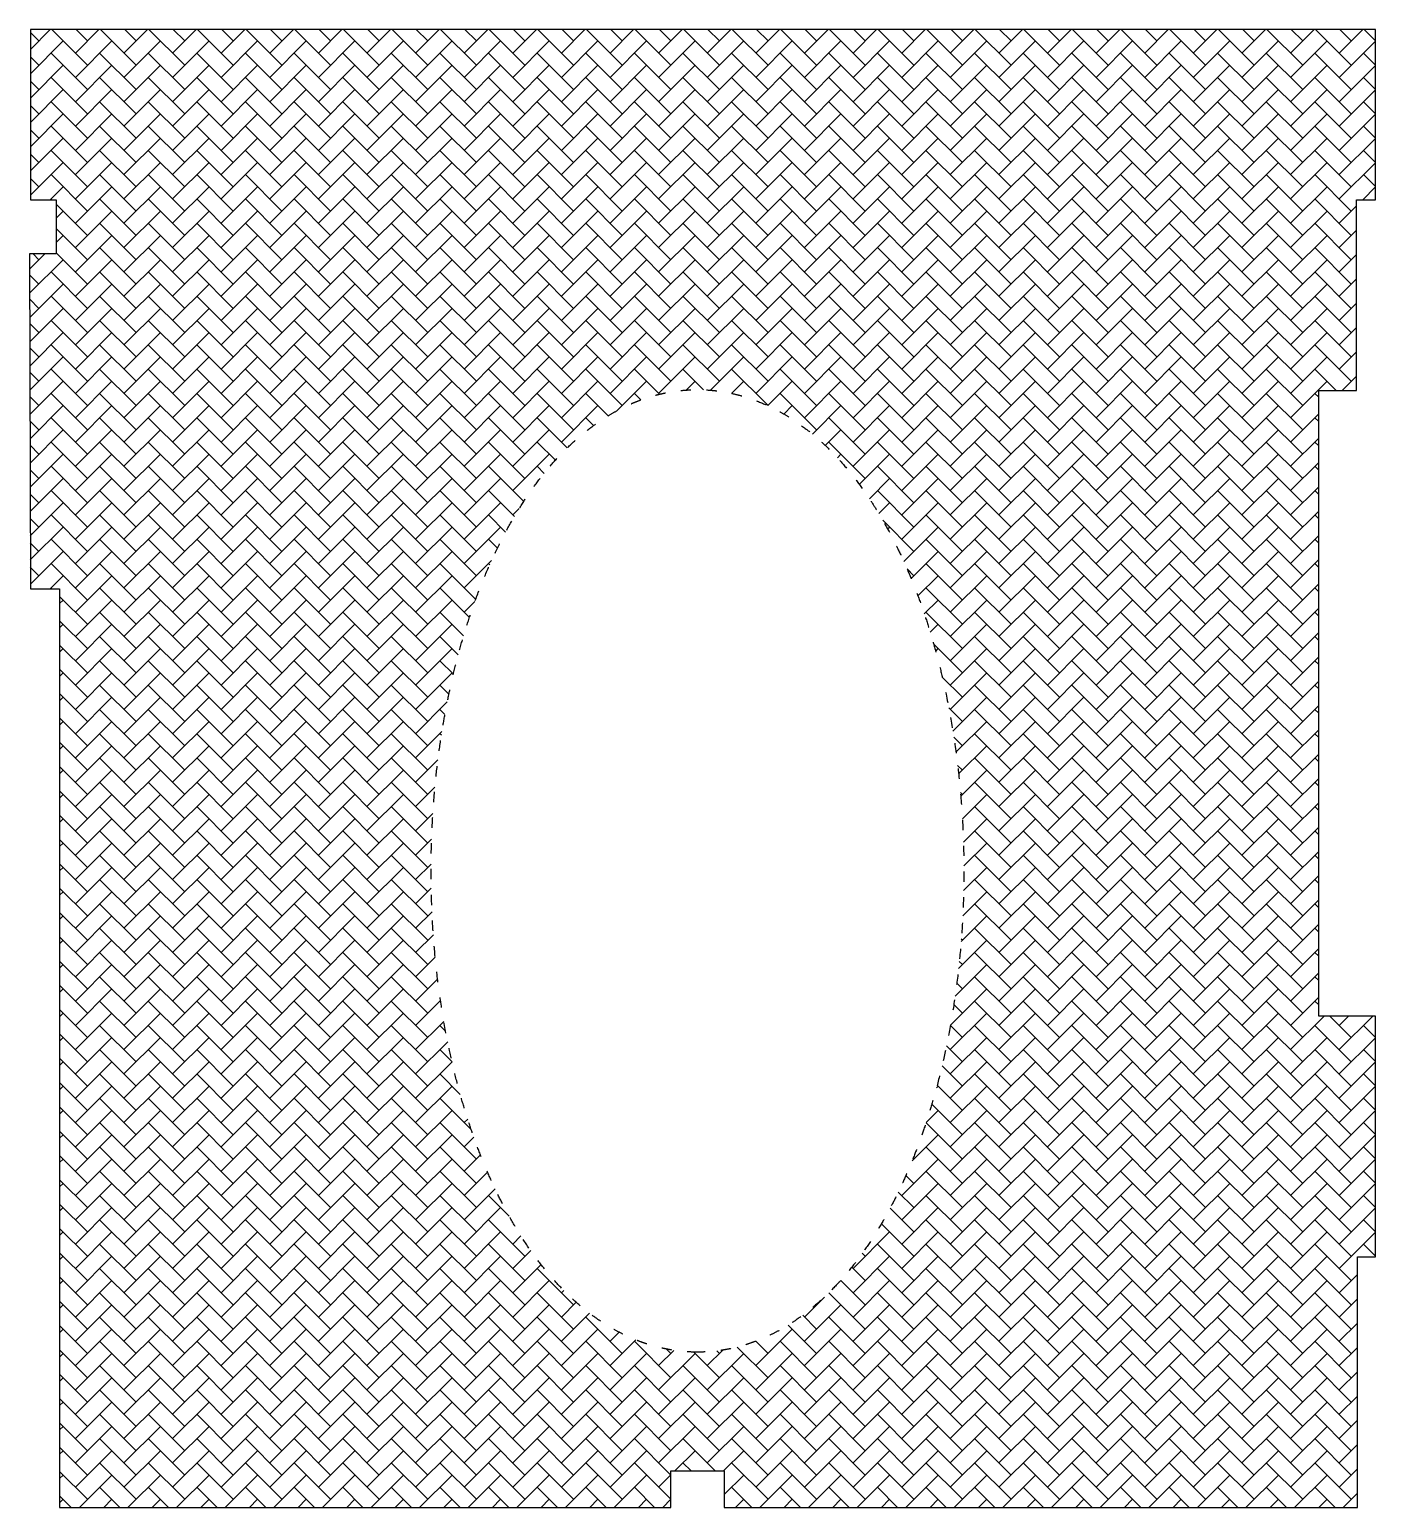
# Model space of a CAD drawing. Header units: inches. Extents: x 534032 to 1143673, y -290961 to -52681.
# Drawn here: x 1128010 to 1143673, y -118181 to -100983 of the extents above; entities that cross this region are included whole.
import ezdxf

# ---------------------------------------------------------------- set-up
doc = ezdxf.new("R2010")
doc.units = ezdxf.units.IN
doc.header["$LTSCALE"] = 100
doc.header["$MEASUREMENT"] = 0
doc.linetypes.add('ACAD_ISO03W100', pattern=[30, 12, -18])
doc.layers.add('08-HAT', color=8, linetype='Continuous')

msp = doc.modelspace()

# ---------------------------------------------------------------- hatches: boundary and pattern name
at = {"layer": '08-HAT'}
h = msp.add_hatch(dxfattribs=at)
h.set_pattern_fill('AR-HBONE', color=256, scale=50)
h.paths.add_polyline_path([(1143452.8, -102963.2), (1143672.8, -102963.2), (1143672.8, -100983.2), (1128019.8, -100983.2), (1128019.8, -102963.2), (1128319.8, -102963.2), (1128319.8, -103593.2), (1128009.8, -103593.2), (1128019.1, -107491.2), (1128359.1, -107491.2), (1128359.8, -118181.2), (1135472.8, -118181.2), (1135472.8, -117756.2), (1136092.8, -117756.2), (1136092.8, -118181.2), (1143462.8, -118181.2), (1143462.8, -115263.2), (1143672.8, -115263.2), (1143672.8, -112463.2), (1143012.8, -112463.2), (1143012.8, -105183.2), (1143452.8, -105183.2)])
edge = h.paths.add_edge_path(flags=16)
edge.add_spline(control_points=[(1135782.8, -116373.7), (1135827.7, -116373.7), (1135872.7, -116372), (1135938.9, -116367.2), (1135960.3, -116365.3), (1136003, -116360.7), (1136024.3, -116358), (1136069.8, -116351.5), (1136094, -116347.6), (1136155.4, -116336.3), (1136192.6, -116328.4), (1136266.4, -116310.3), (1136303, -116300.2), (1136369, -116279.9), (1136398.5, -116270), (1136457, -116249), (1136486.1, -116237.8), (1136552.3, -116210.6), (1136589.3, -116194), (1136662.6, -116158.9), (1136698.7, -116140.3), (1136770.2, -116101), (1136805.4, -116080.3), (1136875, -116037.1), (1136909.4, -116014.6), (1136999.5, -115952.1), (1137054.5, -115910.6), (1137161.8, -115822.9), (1137214.1, -115776.7), (1137316.3, -115679.9), (1137366.1, -115629.4), (1137463.2, -115524.1), (1137510.5, -115469.5), (1137602.7, -115356.2), (1137647.6, -115297.7), (1137734.9, -115176.8), (1137777.4, -115114.5), (1137860, -114986.5), (1137900.1, -114920.7), (1138001.9, -114744.3), (1138061.8, -114631.1), (1138175.3, -114396.6), (1138229.1, -114275.3), (1138330.5, -114025.4), (1138378.1, -113896.8), (1138470, -113624.9), (1138513.8, -113481.1), (1138581.5, -113234.2), (1138607.2, -113132.7), (1138655.3, -112927), (1138677.7, -112822.9), (1138721.4, -112600.5), (1138742.3, -112481.9), (1138779.8, -112242.4), (1138796.5, -112121.6), (1138825.4, -111878.1), (1138837.7, -111755.4), (1138857.9, -111508.9), (1138865.8, -111385), (1138879.8, -111082), (1138883.5, -110902.4), (1138882, -110586.1), (1138878.7, -110449.3), (1138866.8, -110176.4), (1138858.2, -110040.4), (1138835.7, -109769.8), (1138821.9, -109635.3), (1138788.9, -109368.5), (1138769.9, -109236.2), (1138726.6, -108974.5), (1138702.3, -108845.1), (1138642.7, -108560.6), (1138606, -108406.5), (1138525.1, -108104.8), (1138481, -107957.2), (1138385.2, -107669.7), (1138333.7, -107529.7), (1138223.4, -107258.3), (1138164.7, -107127), (1138040, -106873.8), (1137974.1, -106752), (1137849.9, -106543.5), (1137792.8, -106454.9), (1137689.4, -106306.4), (1137644.1, -106245), (1137550.9, -106126.2), (1137503, -106068.9), (1137404.6, -105958.5), (1137354.1, -105905.4), (1137261.5, -105814.8), (1137220, -105776.3), (1137135.2, -105702.3), (1137092, -105666.8), (1136991.3, -105589.1), (1136933.2, -105548.1), (1136841.3, -105488.9), (1136808.4, -105468.8), (1136741.9, -105430.4), (1136708.2, -105412.1), (1136615.4, -105364.8), (1136555.6, -105337.5), (1136462.6, -105300.4), (1136430.1, -105288.4), (1136364.7, -105266), (1136331.7, -105255.7), (1136265.3, -105236.8), (1136231.8, -105228.3), (1136164.5, -105212.9), (1136130.7, -105206.2), (1136062.7, -105194.6), (1136028.5, -105189.7), (1135975.1, -105183.6), (1135955.9, -105181.7), (1135882.8, -105175.6), (1135828.6, -105173.4), (1135756.8, -105173.8), (1135739.2, -105174.1), (1135703.8, -105175.3), (1135686.2, -105176.1), (1135633.3, -105179.4), (1135598.1, -105182.6), (1135530.8, -105190.6), (1135498.7, -105195.3), (1135434.8, -105206.3), (1135403, -105212.6), (1135346.8, -105225.2), (1135322.4, -105231.2), (1135273.8, -105244.2), (1135249.7, -105251.1), (1135191.1, -105269.1), (1135156.9, -105280.7), (1135096.2, -105303), (1135069.7, -105313.4), (1135017.1, -105335.3), (1134991, -105346.8), (1134928.6, -105375.8), (1134892.4, -105393.8), (1134788.8, -105449), (1134722.5, -105488.8), (1134609.9, -105564.1), (1134562.8, -105598), (1134460.1, -105677.2), (1134404.9, -105723.4), (1134297.4, -105820.5), (1134245, -105871.5), (1134143, -105977.9), (1134093.3, -106033.4), (1133996.5, -106148.5), (1133949.5, -106208.2), (1133857.9, -106331.6), (1133813.4, -106395.3), (1133727, -106526.6), (1133685, -106594.1), (1133603.6, -106732.8), (1133564.2, -106803.9), (1133482.8, -106959.1), (1133441.3, -107043.6), (1133361.3, -107216.7), (1133323, -107305.3), (1133249.5, -107486.3), (1133214.3, -107578.7), (1133126, -107826.8), (1133075.6, -107985.4), (1132983.6, -108310.6), (1132942, -108477.3), (1132874.2, -108788.1), (1132846.6, -108931.3), (1132805.9, -109173.1), (1132790.9, -109270.6), (1132764, -109467.1), (1132751.9, -109566), (1132726.8, -109801.7), (1132714.9, -109938.9), (1132698.6, -110185.1), (1132693.1, -110293.9), (1132685.4, -110511.8), (1132683.3, -110620.9), (1132682.3, -110864), (1132684.3, -110998), (1132692.4, -111238.5), (1132697.7, -111345.2), (1132711.4, -111557.8), (1132719.8, -111663.7), (1132741.8, -111893.6), (1132755.9, -112017.4), (1132788.6, -112262.9), (1132807.2, -112384.7), (1132848.7, -112625.6), (1132871.7, -112744.8), (1132916.4, -112954), (1132937.2, -113044.6), (1132981.5, -113223.8), (1133005, -113312.3), (1133072.5, -113551.1), (1133119.2, -113699), (1133220.1, -113986.8), (1133274.3, -114126.6), (1133390.1, -114397.1), (1133451.8, -114527.8), (1133569.1, -114753.6), (1133623.4, -114850.4), (1133723.4, -115015.2), (1133768.1, -115084.6), (1133860.2, -115219), (1133907.7, -115284.1), (1133996.4, -115398.3), (1134037.2, -115448.1), (1134120.7, -115544.6), (1134163.5, -115591.2), (1134250.6, -115681), (1134294.9, -115724.1), (1134385.7, -115806.9), (1134432, -115846.6), (1134526.7, -115922.4), (1134575.1, -115958.5), (1134653, -116012.4), (1134682, -116031.5), (1134740.5, -116068.4), (1134770.1, -116086.2), (1134835.4, -116123.4), (1134871.3, -116142.6), (1134943.2, -116178.6), (1134979.4, -116195.5), (1135038.3, -116221), (1135061, -116230.3), (1135106.5, -116248.1), (1135129.4, -116256.6), (1135182.1, -116275.1), (1135212, -116284.8), (1135272.3, -116302.8), (1135302.6, -116311.1), (1135359.5, -116325.1), (1135386.1, -116331.1), (1135434.2, -116340.8), (1135455.8, -116344.8), (1135520.6, -116355.6), (1135564.1, -116361.2), (1135651.3, -116369.5), (1135695.1, -116372.1), (1135753.5, -116373.5), (1135768.1, -116373.7), (1135782.8, -116373.7)], knot_values=[0, 0, 0, 0, 0.036451, 0.036451, 0.0538614, 0.0538614, 0.0712719, 0.0712719, 0.0911046, 0.0911046, 0.12188, 0.12188, 0.1526554, 0.1526554, 0.1777778, 0.1777778, 0.2029001, 0.2029001, 0.2355801, 0.2355801, 0.2682601, 0.2682601, 0.3009401, 0.3009401, 0.33362, 0.33362, 0.3879257, 0.3879257, 0.4422314, 0.4422314, 0.4965371, 0.4965371, 0.5508428, 0.5508428, 0.6051485, 0.6051485, 0.6594542, 0.6594542, 0.7137598, 0.7137598, 0.8013666, 0.8013666, 0.8889733, 0.8889733, 0.97658, 0.97658, 1.0696735, 1.0696735, 1.1330586, 1.1330586, 1.1964437, 1.1964437, 1.2670276, 1.2670276, 1.3376116, 1.3376116, 1.4081955, 1.4081955, 1.4787794, 1.4787794, 1.58036, 1.58036, 1.6578413, 1.6578413, 1.7353226, 1.7353226, 1.8128039, 1.8128039, 1.8902852, 1.8902852, 1.9677665, 1.9677665, 2.0629506, 2.0629506, 2.1581347, 2.1581347, 2.2533188, 2.2533188, 2.3485029, 2.3485029, 2.443687, 2.443687, 2.5187664, 2.5187664, 2.5745685, 2.5745685, 2.6303705, 2.6303705, 2.6861726, 2.6861726, 2.7299897, 2.7299897, 2.7738068, 2.7738068, 2.8301015, 2.8301015, 2.8608584, 2.8608584, 2.8916153, 2.8916153, 2.9445315, 2.9445315, 2.9724865, 2.9724865, 3.0004416, 3.0004416, 3.0283966, 3.0283966, 3.0563516, 3.0563516, 3.0843066, 3.0843066, 3.0999326, 3.0999326, 3.1438244, 3.1438244, 3.1581519, 3.1581519, 3.1724795, 3.1724795, 3.2011346, 3.2011346, 3.2274093, 3.2274093, 3.2536839, 3.2536839, 3.2740364, 3.2740364, 3.2943889, 3.2943889, 3.3236243, 3.3236243, 3.3466041, 3.3466041, 3.3695838, 3.3695838, 3.4020569, 3.4020569, 3.4638005, 3.4638005, 3.5097146, 3.5097146, 3.5659422, 3.5659422, 3.6221699, 3.6221699, 3.6783975, 3.6783975, 3.7346252, 3.7346252, 3.7908528, 3.7908528, 3.8470805, 3.8470805, 3.9033081, 3.9033081, 3.9667964, 3.9667964, 4.0302847, 4.0302847, 4.093773, 4.093773, 4.1974705, 4.1974705, 4.301168, 4.301168, 4.3871609, 4.3871609, 4.444554, 4.444554, 4.5019472, 4.5019472, 4.5805632, 4.5805632, 4.6423644, 4.6423644, 4.7041656, 4.7041656, 4.7799813, 4.7799813, 4.8405848, 4.8405848, 4.9011883, 4.9011883, 4.9727785, 4.9727785, 5.0443687, 5.0443687, 5.115959, 5.115959, 5.1716677, 5.1716677, 5.2273763, 5.2273763, 5.3239466, 5.3239466, 5.4205168, 5.4205168, 5.517087, 5.517087, 5.5940328, 5.5940328, 5.6527968, 5.6527968, 5.7115608, 5.7115608, 5.7594975, 5.7594975, 5.8074341, 5.8074341, 5.8550417, 5.8550417, 5.9026493, 5.9026493, 5.950257, 5.950257, 5.9778361, 5.9778361, 6.0054152, 6.0054152, 6.0380452, 6.0380452, 6.0701238, 6.0701238, 6.0898664, 6.0898664, 6.1096089, 6.1096089, 6.1350396, 6.1350396, 6.1604702, 6.1604702, 6.182533, 6.182533, 6.2002903, 6.2002903, 6.235805, 6.235805, 6.2713197, 6.2713197, 6.2831853, 6.2831853, 6.2831853, 6.2831853], degree=3, periodic=0)

# ---------------------------------------------------------------- linework, layer by layer
at = {"color": 251, "linetype": 'ACAD_ISO03W100', "ltscale": 0.1}
msp.add_open_spline([(1135782.8, -116373.7), (1135827.7, -116373.7), (1135872.7, -116372), (1135938.9, -116367.2), (1135960.3, -116365.3), (1136003, -116360.7), (1136024.3, -116358), (1136069.8, -116351.5), (1136094, -116347.6), (1136155.4, -116336.3), (1136192.6, -116328.4), (1136266.4, -116310.3), (1136303, -116300.2), (1136369, -116279.9), (1136398.5, -116270), (1136457, -116249), (1136486.1, -116237.8), (1136552.3, -116210.6), (1136589.3, -116194), (1136662.6, -116158.9), (1136698.7, -116140.3), (1136770.2, -116101), (1136805.4, -116080.3), (1136875, -116037.1), (1136909.4, -116014.6), (1136999.5, -115952.1), (1137054.5, -115910.6), (1137161.8, -115822.9), (1137214.1, -115776.7), (1137316.3, -115679.9), (1137366.1, -115629.4), (1137463.2, -115524.1), (1137510.5, -115469.5), (1137602.7, -115356.2), (1137647.6, -115297.7), (1137734.9, -115176.8), (1137777.4, -115114.5), (1137860, -114986.5), (1137900.1, -114920.7), (1138001.9, -114744.3), (1138061.8, -114631.1), (1138175.3, -114396.6), (1138229.1, -114275.3), (1138330.5, -114025.4), (1138378.1, -113896.8), (1138470, -113624.9), (1138513.8, -113481.1), (1138581.5, -113234.2), (1138607.2, -113132.7), (1138655.3, -112927), (1138677.7, -112822.9), (1138721.4, -112600.5), (1138742.3, -112481.9), (1138779.8, -112242.4), (1138796.5, -112121.6), (1138825.4, -111878.1), (1138837.7, -111755.4), (1138857.9, -111508.9), (1138865.8, -111385), (1138879.8, -111082), (1138883.5, -110902.4), (1138882, -110586.1), (1138878.7, -110449.3), (1138866.8, -110176.4), (1138858.2, -110040.4), (1138835.7, -109769.8), (1138821.9, -109635.3), (1138788.9, -109368.5), (1138769.9, -109236.2), (1138726.6, -108974.5), (1138702.3, -108845.1), (1138642.7, -108560.6), (1138606, -108406.5), (1138525.1, -108104.8), (1138481, -107957.2), (1138385.2, -107669.7), (1138333.7, -107529.7), (1138223.4, -107258.3), (1138164.7, -107127), (1138040, -106873.8), (1137974.1, -106752), (1137849.9, -106543.5), (1137792.8, -106454.9), (1137689.4, -106306.4), (1137644.1, -106245), (1137550.9, -106126.2), (1137503, -106068.9), (1137404.6, -105958.5), (1137354.1, -105905.4), (1137261.5, -105814.8), (1137220, -105776.3), (1137135.2, -105702.3), (1137092, -105666.8), (1136991.3, -105589.1), (1136933.2, -105548.1), (1136841.3, -105488.9), (1136808.4, -105468.8), (1136741.9, -105430.4), (1136708.2, -105412.1), (1136615.4, -105364.8), (1136555.6, -105337.5), (1136462.6, -105300.4), (1136430.1, -105288.4), (1136364.7, -105266), (1136331.7, -105255.7), (1136265.3, -105236.8), (1136231.8, -105228.3), (1136164.5, -105212.9), (1136130.7, -105206.2), (1136062.7, -105194.6), (1136028.5, -105189.7), (1135975.1, -105183.6), (1135955.9, -105181.7), (1135882.8, -105175.6), (1135828.6, -105173.4), (1135756.8, -105173.8), (1135739.2, -105174.1), (1135703.8, -105175.3), (1135686.2, -105176.1), (1135633.3, -105179.4), (1135598.1, -105182.6), (1135530.8, -105190.6), (1135498.7, -105195.3), (1135434.8, -105206.3), (1135403, -105212.6), (1135346.8, -105225.2), (1135322.4, -105231.2), (1135273.8, -105244.2), (1135249.7, -105251.1), (1135191.1, -105269.1), (1135156.9, -105280.7), (1135096.2, -105303), (1135069.7, -105313.4), (1135017.1, -105335.3), (1134991, -105346.8), (1134928.6, -105375.8), (1134892.4, -105393.8), (1134788.8, -105449), (1134722.5, -105488.8), (1134609.9, -105564.1), (1134562.8, -105598), (1134460.1, -105677.2), (1134404.9, -105723.4), (1134297.4, -105820.5), (1134245, -105871.5), (1134143, -105977.9), (1134093.3, -106033.4), (1133996.5, -106148.5), (1133949.5, -106208.2), (1133857.9, -106331.6), (1133813.4, -106395.3), (1133727, -106526.6), (1133685, -106594.1), (1133603.6, -106732.8), (1133564.2, -106803.9), (1133482.8, -106959.1), (1133441.3, -107043.6), (1133361.3, -107216.7), (1133323, -107305.3), (1133249.5, -107486.3), (1133214.3, -107578.7), (1133126, -107826.8), (1133075.6, -107985.4), (1132983.6, -108310.6), (1132942, -108477.3), (1132874.2, -108788.1), (1132846.6, -108931.3), (1132805.9, -109173.1), (1132790.9, -109270.6), (1132764, -109467.1), (1132751.9, -109566), (1132726.8, -109801.7), (1132714.9, -109938.9), (1132698.6, -110185.1), (1132693.1, -110293.9), (1132685.4, -110511.8), (1132683.3, -110620.9), (1132682.3, -110864), (1132684.3, -110998), (1132692.4, -111238.5), (1132697.7, -111345.2), (1132711.4, -111557.8), (1132719.8, -111663.7), (1132741.8, -111893.6), (1132755.9, -112017.4), (1132788.6, -112262.9), (1132807.2, -112384.7), (1132848.7, -112625.6), (1132871.7, -112744.8), (1132916.4, -112954), (1132937.2, -113044.6), (1132981.5, -113223.8), (1133005, -113312.3), (1133072.5, -113551.1), (1133119.2, -113699), (1133220.1, -113986.8), (1133274.3, -114126.6), (1133390.1, -114397.1), (1133451.8, -114527.8), (1133569.1, -114753.6), (1133623.4, -114850.4), (1133723.4, -115015.2), (1133768.1, -115084.6), (1133860.2, -115219), (1133907.7, -115284.1), (1133996.4, -115398.3), (1134037.2, -115448.1), (1134120.7, -115544.6), (1134163.5, -115591.2), (1134250.6, -115681), (1134294.9, -115724.1), (1134385.7, -115806.9), (1134432, -115846.6), (1134526.7, -115922.4), (1134575.1, -115958.5), (1134653, -116012.4), (1134682, -116031.5), (1134740.5, -116068.4), (1134770.1, -116086.2), (1134835.4, -116123.4), (1134871.3, -116142.6), (1134943.2, -116178.6), (1134979.4, -116195.5), (1135038.3, -116221), (1135061, -116230.3), (1135106.5, -116248.1), (1135129.4, -116256.6), (1135182.1, -116275.1), (1135212, -116284.8), (1135272.3, -116302.8), (1135302.6, -116311.1), (1135359.5, -116325.1), (1135386.1, -116331.1), (1135434.2, -116340.8), (1135455.8, -116344.8), (1135520.6, -116355.6), (1135564.1, -116361.2), (1135651.3, -116369.5), (1135695.1, -116372.1), (1135753.5, -116373.5), (1135768.1, -116373.7), (1135782.8, -116373.7)], degree=3, knots=[0, 0, 0, 0, 0.036451, 0.036451, 0.0538614, 0.0538614, 0.0712719, 0.0712719, 0.0911046, 0.0911046, 0.12188, 0.12188, 0.1526554, 0.1526554, 0.1777778, 0.1777778, 0.2029001, 0.2029001, 0.2355801, 0.2355801, 0.2682601, 0.2682601, 0.3009401, 0.3009401, 0.33362, 0.33362, 0.3879257, 0.3879257, 0.4422314, 0.4422314, 0.4965371, 0.4965371, 0.5508428, 0.5508428, 0.6051485, 0.6051485, 0.6594542, 0.6594542, 0.7137598, 0.7137598, 0.8013666, 0.8013666, 0.8889733, 0.8889733, 0.97658, 0.97658, 1.0696735, 1.0696735, 1.1330586, 1.1330586, 1.1964437, 1.1964437, 1.2670276, 1.2670276, 1.3376116, 1.3376116, 1.4081955, 1.4081955, 1.4787794, 1.4787794, 1.58036, 1.58036, 1.6578413, 1.6578413, 1.7353226, 1.7353226, 1.8128039, 1.8128039, 1.8902852, 1.8902852, 1.9677665, 1.9677665, 2.0629506, 2.0629506, 2.1581347, 2.1581347, 2.2533188, 2.2533188, 2.3485029, 2.3485029, 2.443687, 2.443687, 2.5187664, 2.5187664, 2.5745685, 2.5745685, 2.6303705, 2.6303705, 2.6861726, 2.6861726, 2.7299897, 2.7299897, 2.7738068, 2.7738068, 2.8301015, 2.8301015, 2.8608584, 2.8608584, 2.8916153, 2.8916153, 2.9445315, 2.9445315, 2.9724865, 2.9724865, 3.0004416, 3.0004416, 3.0283966, 3.0283966, 3.0563516, 3.0563516, 3.0843066, 3.0843066, 3.0999326, 3.0999326, 3.1438244, 3.1438244, 3.1581519, 3.1581519, 3.1724795, 3.1724795, 3.2011346, 3.2011346, 3.2274093, 3.2274093, 3.2536839, 3.2536839, 3.2740364, 3.2740364, 3.2943889, 3.2943889, 3.3236243, 3.3236243, 3.3466041, 3.3466041, 3.3695838, 3.3695838, 3.4020569, 3.4020569, 3.4638005, 3.4638005, 3.5097146, 3.5097146, 3.5659422, 3.5659422, 3.6221699, 3.6221699, 3.6783975, 3.6783975, 3.7346252, 3.7346252, 3.7908528, 3.7908528, 3.8470805, 3.8470805, 3.9033081, 3.9033081, 3.9667964, 3.9667964, 4.0302847, 4.0302847, 4.093773, 4.093773, 4.1974705, 4.1974705, 4.301168, 4.301168, 4.3871609, 4.3871609, 4.444554, 4.444554, 4.5019472, 4.5019472, 4.5805632, 4.5805632, 4.6423644, 4.6423644, 4.7041656, 4.7041656, 4.7799813, 4.7799813, 4.8405848, 4.8405848, 4.9011883, 4.9011883, 4.9727785, 4.9727785, 5.0443687, 5.0443687, 5.115959, 5.115959, 5.1716677, 5.1716677, 5.2273763, 5.2273763, 5.3239466, 5.3239466, 5.4205168, 5.4205168, 5.517087, 5.517087, 5.5940328, 5.5940328, 5.6527968, 5.6527968, 5.7115608, 5.7115608, 5.7594975, 5.7594975, 5.8074341, 5.8074341, 5.8550417, 5.8550417, 5.9026493, 5.9026493, 5.950257, 5.950257, 5.9778361, 5.9778361, 6.0054152, 6.0054152, 6.0380452, 6.0380452, 6.0701238, 6.0701238, 6.0898664, 6.0898664, 6.1096089, 6.1096089, 6.1350396, 6.1350396, 6.1604702, 6.1604702, 6.182533, 6.182533, 6.2002903, 6.2002903, 6.235805, 6.235805, 6.2713197, 6.2713197, 6.2831853, 6.2831853, 6.2831853, 6.2831853], dxfattribs=at)
at = {"layer": '08-HAT'}
msp.add_lwpolyline([(1143672.8, -100983.2), (1128019.8, -100983.2), (1128019.8, -102963.2), (1128319.8, -102963.2), (1128319.8, -103593.2), (1128009.8, -103593.2), (1128019.1, -107491.2), (1128359.1, -107491.2), (1128359.8, -118181.2), (1135472.8, -118181.2), (1135472.8, -117756.2), (1136092.8, -117756.2), (1136092.8, -118181.2), (1143462.8, -118181.2), (1143462.8, -115263.2), (1143672.8, -115263.2), (1143672.8, -112463.2), (1143012.8, -112463.2), (1143012.8, -105183.2), (1143452.8, -105183.2), (1143452.8, -102963.2), (1143672.8, -102963.2), (1143672.8, -100983.2)], dxfattribs=at)

doc.saveas('drawing.dxf')
